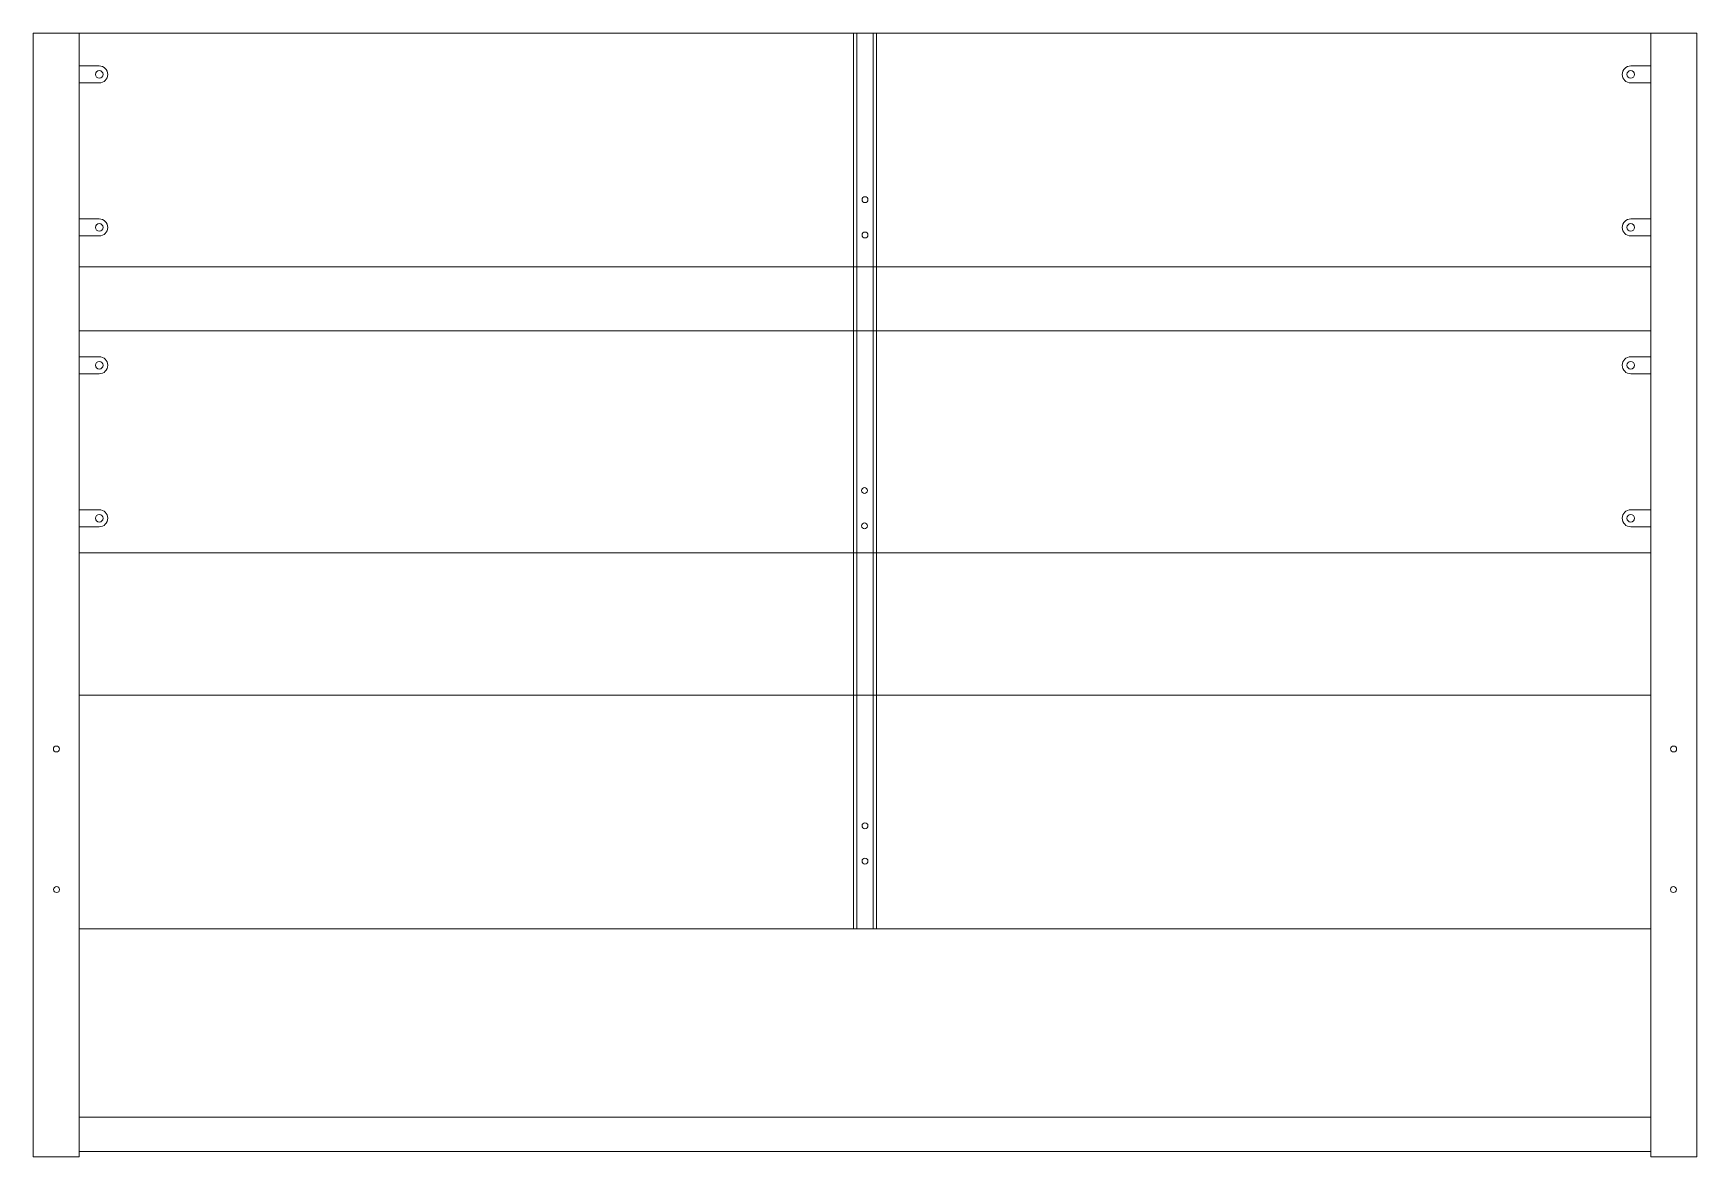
# Model space of a CAD drawing. Header units: inches. Extents: x 157 to 4696, y 42 to 3216.
# Drawn here: x 2574.1 to 2719.1, y 2424.8 to 2522.8 of the extents above; entities that cross this region are included whole.
import ezdxf

# ---------------------------------------------------------------- set-up
doc = ezdxf.new("R2010")
doc.units = ezdxf.units.IN
doc.header["$MEASUREMENT"] = 0
doc.layers.add('quote', color=1, linetype='Continuous', lineweight=15)

msp = doc.modelspace()

# ---------------------------------------------------------------- linework, layer by layer
at = {"layer": 'quote', "color": 0}
for p, q in [((2574.146, 2522.752), (2719.146, 2522.752)), ((2574.146, 2424.752), (2574.146, 2522.752)), ((2578.146, 2424.752), (2578.146, 2522.752)), ((2645.646, 2444.639), (2645.646, 2522.752)), ((2645.646, 2522.752), (2647.646, 2522.752)), ((2645.646, 2522.752), (2645.946, 2522.752)), ((2645.946, 2522.752), (2645.946, 2444.639)), ((2647.346, 2444.639), (2647.346, 2522.752)), ((2647.646, 2522.752), (2647.646, 2444.639)), ((2715.146, 2424.752), (2715.146, 2522.752)), ((2719.146, 2522.752), (2719.146, 2424.752)), ((2579.896, 2519.903), (2578.146, 2519.903)), ((2713.396, 2519.903), (2715.146, 2519.903)), ((2579.896, 2518.415), (2578.146, 2518.415)), ((2713.396, 2518.415), (2715.146, 2518.415)), ((2579.896, 2506.56), (2578.146, 2506.56)), ((2713.396, 2506.56), (2715.146, 2506.56)), ((2579.896, 2505.071), (2578.146, 2505.071)), ((2713.396, 2505.071), (2715.146, 2505.071)), ((2715.146, 2502.373), (2578.146, 2502.373)), ((2715.146, 2496.796), (2578.146, 2496.796)), ((2578.146, 2496.796), (2578.146, 2477.435)), ((2579.896, 2494.532), (2578.146, 2494.532)), ((2713.396, 2494.532), (2715.146, 2494.532)), ((2579.896, 2493.044), (2578.146, 2493.044)), ((2713.396, 2493.044), (2715.146, 2493.044)), ((2579.896, 2481.188), (2578.146, 2481.188)), ((2713.396, 2481.188), (2715.146, 2481.188)), ((2579.896, 2479.7), (2578.146, 2479.7)), ((2713.396, 2479.7), (2715.146, 2479.7)), ((2715.146, 2477.435), (2578.146, 2477.435)), ((2715.146, 2465.002), (2578.146, 2465.002)), ((2715.146, 2444.639), (2578.146, 2444.639)), ((2715.146, 2428.218), (2578.146, 2428.218)), ((2574.146, 2424.752), (2578.146, 2424.752)), ((2578.146, 2425.218), (2715.146, 2425.218)), ((2719.146, 2424.752), (2715.146, 2424.752))]:
    msp.add_line(p, q, dxfattribs=at)
for centre, radius in [((2579.896, 2519.159), 0.333), ((2713.396, 2519.159), 0.333), ((2646.646, 2508.233), 0.258), ((2579.896, 2505.815), 0.333), ((2713.396, 2505.815), 0.333), ((2646.646, 2505.15), 0.258), ((2579.896, 2493.788), 0.333), ((2713.396, 2493.788), 0.333), ((2646.604, 2482.861), 0.258), ((2579.896, 2480.444), 0.333), ((2646.604, 2479.779), 0.258), ((2713.396, 2480.444), 0.333), ((2576.162, 2460.319), 0.258), ((2717.131, 2460.319), 0.258), ((2646.646, 2453.619), 0.258), ((2646.646, 2450.537), 0.258), ((2576.18, 2448.055), 0.258), ((2717.113, 2448.055), 0.258)]:
    msp.add_circle(centre, radius, dxfattribs=at)
for centre, start, end in [((2579.896, 2519.159), 270, 90), ((2713.396, 2519.159), 90, 270), ((2579.896, 2505.815), 270, 90), ((2713.396, 2505.815), 90, 270), ((2579.896, 2493.788), 270, 90), ((2713.396, 2493.788), 90, 270), ((2579.896, 2480.444), 270, 90), ((2713.396, 2480.444), 90, 270)]:
    msp.add_arc(centre, 0.744, start, end, dxfattribs=at)

doc.saveas('drawing.dxf')
